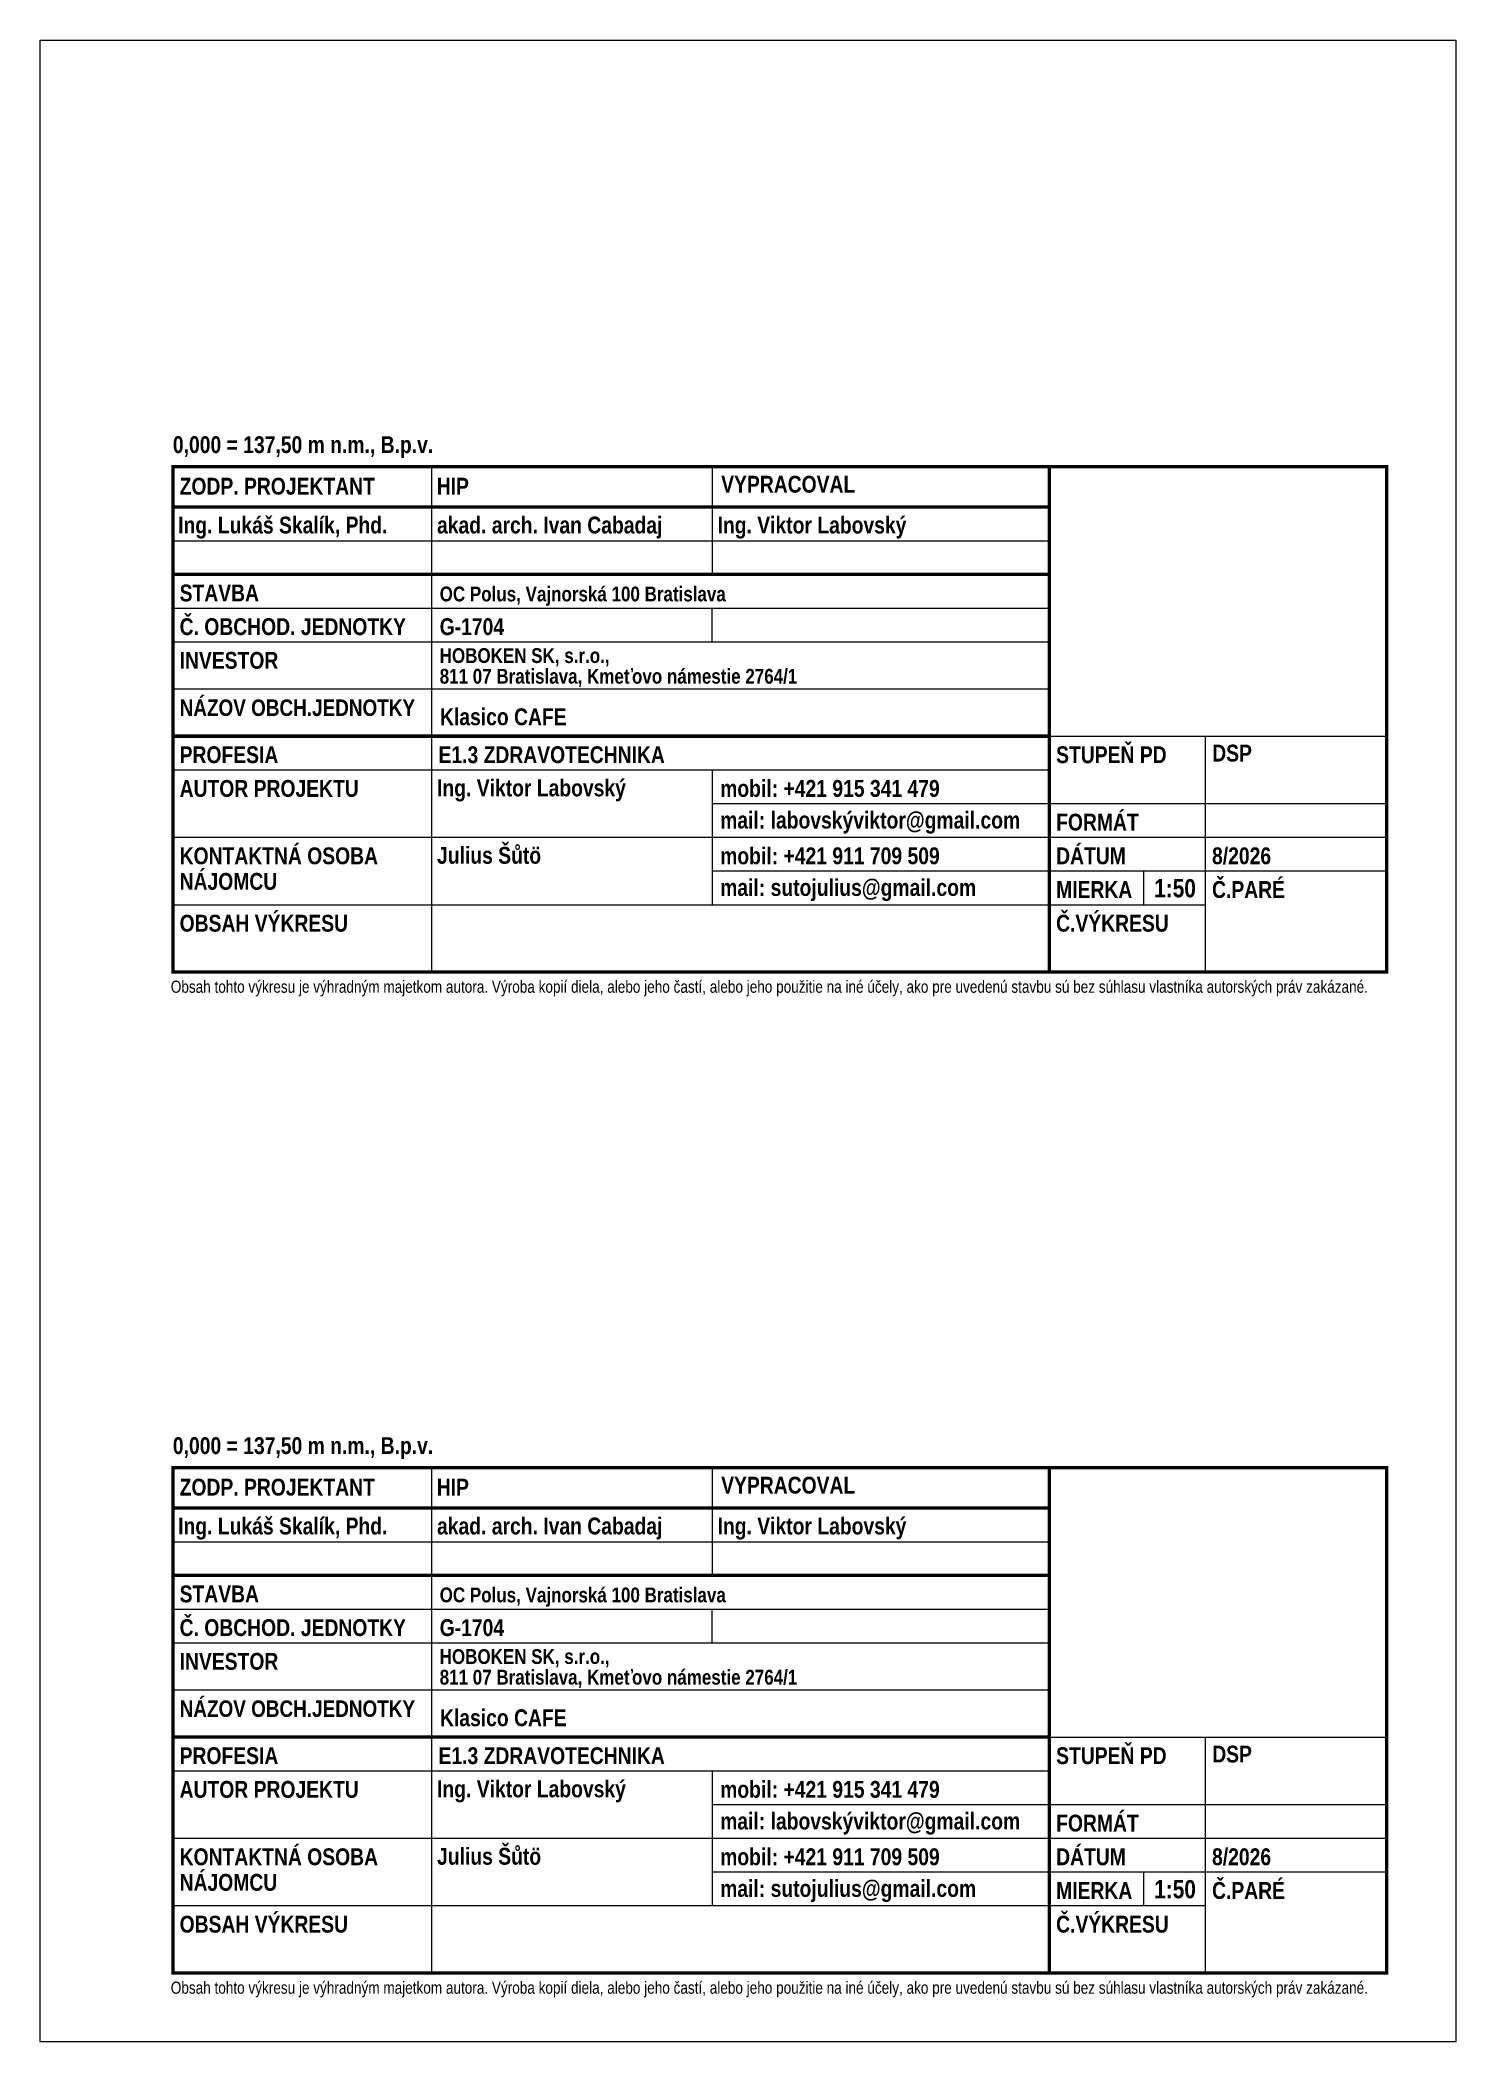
# Model space of a CAD drawing. Header units: millimetres. Extents: x 81329 to 439548, y 1718 to 95447.
# Drawn here: x 429048 to 439548, y 21028 to 35878 of the extents above; entities that cross this region are included whole.
import ezdxf

# ---------------------------------------------------------------- set-up
doc = ezdxf.new("R2010")
doc.units = ezdxf.units.MM
doc.header["$LTSCALE"] = 100
doc.layers.add('E1_ROZPISKA', color=7, linetype='Continuous', lineweight=13)
doc.layers.add('E1_TEXT', color=7, linetype='Continuous', lineweight=15)
doc.styles.add('A-BOLD', font='ARIALNB.TTF')
doc.styles.add('ARIAL ROZP', font='arial.ttf', dxfattribs={"width": 0.8})

msp = doc.modelspace()

# ---------------------------------------------------------------- texts
at = {"layer": 'E1_ROZPISKA', "char_height": 90, "width": 10453.95237, "attachment_point": 1, "rotation": 360, "style": 'ARIAL ROZP'}
for insert in [(430017.204, 28900.595), (430017.204, 21475.595)]:
    msp.add_mtext('\\pxt0.34;Obsah tohto výkresu je výhradným majetkom autora. Výroba kopií diela, alebo jeho častí, alebo jeho použitie na iné účely, ako pre uvedenú stavbu sú bez súhlasu vlastníka autorských práv zakázané.', dxfattribs=dict(at, insert=insert))
at = {"layer": 'E1_TEXT', "style": 'A-BOLD'}
for s, height, p in [('0,000 = 137,50 m n.m., B.p.v. ', 125, (430032.839, 32814.026)), ('ZODP. PROJEKTANT', 125, (430082.839, 32505.83)), ('HIP', 125, (431989.739, 32505.83)), ('VYPRACOVAL', 125, (434098.895, 32520.486)), ('Ing. Lukáš Skalík, Phd. ', 125, (430071.895, 32217.721)), ('akad. arch. Ivan Cabadaj', 125, (431991.718, 32217.721)), ('Ing. Viktor Labovský', 125, (434071.895, 32217.721)), ('STAVBA', 125, (430082.839, 31714.026)), ('OC Polus, Vajnorská 100 Bratislava', 110, (432011.281, 31714.026)), ('Č. OBCHOD. JEDNOTKY', 125, (430082.839, 31464.026)), ('G-1704', 125, (432011.281, 31464.026)), ('INVESTOR', 125, (430082.839, 31214.026)), ('HOBOKEN SK, s.r.o.,', 110, (432011.281, 31256.858)), ('811 07 Bratislava, Kmeťovo námestie 2764/1', 110, (432011.281, 31103.559)), ('NÁZOV OBCH.JEDNOTKY', 122.5, (430082.839, 30864.026)), ('Klasico CAFE', 125, (432013.771, 30795.217)), ('PROFESIA', 125, (430082.839, 30514.026)), ('E1.3 ZDRAVOTECHNIKA', 125, (432002.662, 30514.026)), ('STUPEŇ PD', 125, (436582.839, 30514.026)), ('DSP', 125, (437740.486, 30525.939)), ('AUTOR PROJEKTU', 125, (430082.839, 30264.026)), ('Ing. Viktor Labovský', 125, (431991.718, 30267.721)), ('mobil: +421 915 341 479', 125, (434091.457, 30264.026)), ('mail: labovskýviktor@gmail.com', 125, (434091.457, 30029.026)), ('FORMÁT', 125, (436582.839, 30014.026)), ('KONTAKTNÁ OSOBA', 125, (430082.839, 29764.026)), ('Julius Šůtö', 125, (431991.718, 29767.721)), ('mobil: +421 911 709 509', 125, (434091.457, 29764.026)), ('DÁTUM', 125, (436582.839, 29764.026)), ('8/2026', 125, (437738.961, 29764.026)), ('NÁJOMCU', 125, (430082.839, 29574.55)), ('mail: sutojulius@gmail.com', 125, (434091.457, 29529.026)), ('MIERKA', 125, (436582.839, 29514.026)), ('1:50', 135, (437309.839, 29518.695)), ('Č.PARÉ', 125, (437738.961, 29514.026)), ('OBSAH VÝKRESU', 125, (430082.839, 29264.026)), ('Č.VÝKRESU', 125, (436582.839, 29264.026)), ('0,000 = 137,50 m n.m., B.p.v. ', 125, (430032.839, 25389.026)), ('ZODP. PROJEKTANT', 125, (430082.839, 25080.83)), ('HIP', 125, (431989.739, 25080.83)), ('VYPRACOVAL', 125, (434098.895, 25095.486)), ('Ing. Lukáš Skalík, Phd. ', 125, (430071.895, 24792.721)), ('akad. arch. Ivan Cabadaj', 125, (431991.718, 24792.721)), ('Ing. Viktor Labovský', 125, (434071.895, 24792.721)), ('STAVBA', 125, (430082.839, 24289.026)), ('OC Polus, Vajnorská 100 Bratislava', 110, (432011.281, 24289.026)), ('Č. OBCHOD. JEDNOTKY', 125, (430082.839, 24039.026)), ('G-1704', 125, (432011.281, 24039.026)), ('INVESTOR', 125, (430082.839, 23789.026)), ('HOBOKEN SK, s.r.o.,', 110, (432011.281, 23831.858)), ('811 07 Bratislava, Kmeťovo námestie 2764/1', 110, (432011.281, 23678.559)), ('NÁZOV OBCH.JEDNOTKY', 122.5, (430082.839, 23439.026)), ('Klasico CAFE', 125, (432013.771, 23370.217)), ('PROFESIA', 125, (430082.839, 23089.026)), ('E1.3 ZDRAVOTECHNIKA', 125, (432002.662, 23089.026)), ('STUPEŇ PD', 125, (436582.839, 23089.026)), ('DSP', 125, (437740.486, 23100.939)), ('AUTOR PROJEKTU', 125, (430082.839, 22839.026)), ('Ing. Viktor Labovský', 125, (431991.718, 22842.721)), ('mobil: +421 915 341 479', 125, (434091.457, 22839.026)), ('mail: labovskýviktor@gmail.com', 125, (434091.457, 22604.026)), ('FORMÁT', 125, (436582.839, 22589.026)), ('KONTAKTNÁ OSOBA', 125, (430082.839, 22339.026)), ('Julius Šůtö', 125, (431991.718, 22342.721)), ('mobil: +421 911 709 509', 125, (434091.457, 22339.026)), ('DÁTUM', 125, (436582.839, 22339.026)), ('8/2026', 125, (437738.961, 22339.026)), ('NÁJOMCU', 125, (430082.839, 22149.55)), ('mail: sutojulius@gmail.com', 125, (434091.457, 22104.026)), ('MIERKA', 125, (436582.839, 22089.026)), ('1:50', 135, (437309.839, 22093.695)), ('Č.PARÉ', 125, (437738.961, 22089.026)), ('OBSAH VÝKRESU', 125, (430082.839, 21839.026)), ('Č.VÝKRESU', 125, (436582.839, 21839.026))]:
    msp.add_text(s, height=height, dxfattribs=at).set_placement(p)

# ---------------------------------------------------------------- linework, layer by layer
at = {"lineweight": 5}
msp.add_lwpolyline([(439547.719, 21027.926), (429047.719, 21027.926), (429047.719, 35877.926), (439547.719, 35877.926)], close=True, dxfattribs=at)
at = {"layer": 'E1_ROZPISKA'}
for p, q in [((431952.662, 28964.026), (431952.662, 32714.026)), ((434032.839, 32714.026), (434032.839, 31914.026)), ((430032.839, 32164.026), (436532.839, 32164.026)), ((430032.839, 31914.026), (436532.839, 31914.026)), ((430032.839, 31664.026), (436532.839, 31664.026)), ((434032.839, 31414.026), (434032.839, 31664.026)), ((430032.839, 30714.026), (436532.839, 30714.026)), ((436532.839, 30714.026), (439032.839, 30714.026)), ((437688.961, 30714.026), (437688.961, 28964.026)), ((434032.839, 30464.026), (434032.839, 29464.026)), ((436532.839, 30214.026), (439032.839, 30214.026)), ((436532.839, 29964.026), (439032.839, 29964.026)), ((436532.839, 29714.026), (439032.839, 29714.026)), ((437231.545, 29714.026), (437231.545, 29464.026)), ((436532.839, 29464.026), (437688.961, 29464.026)), ((431952.662, 21539.026), (431952.662, 25289.026)), ((434032.839, 25289.026), (434032.839, 24489.026)), ((430032.839, 24739.026), (436532.839, 24739.026)), ((430032.839, 24489.026), (436532.839, 24489.026)), ((430032.839, 24239.026), (436532.839, 24239.026)), ((434032.839, 23989.026), (434032.839, 24239.026)), ((430032.839, 23289.026), (436532.839, 23289.026)), ((436532.839, 23289.026), (439032.839, 23289.026)), ((437688.961, 23289.026), (437688.961, 21539.026)), ((434032.839, 23039.026), (434032.839, 22039.026)), ((436532.839, 22789.026), (439032.839, 22789.026)), ((436532.839, 22539.026), (439032.839, 22539.026)), ((436532.839, 22289.026), (439032.839, 22289.026)), ((437231.545, 22289.026), (437231.545, 22039.026)), ((436532.839, 22039.026), (437688.961, 22039.026))]:
    msp.add_line(p, q, dxfattribs=at)
at = {"layer": 'E1_ROZPISKA', "const_width": 25}
for points in [[(430032.839, 32714.026), (439032.839, 32714.026), (439032.839, 28964.026), (430032.839, 28964.026)], [(430032.839, 32714.026), (439032.839, 32714.026), (439032.839, 28964.026), (430032.839, 28964.026)], [(430032.839, 25289.026), (439032.839, 25289.026), (439032.839, 21539.026), (430032.839, 21539.026)]]:
    msp.add_lwpolyline(points, close=True, dxfattribs=at)
for points in [[(436532.839, 32714.026), (436532.839, 28964.026)], [(430032.839, 32414.026), (436532.839, 32414.026)], [(430032.839, 31914.026), (436532.839, 31914.026)], [(430032.839, 30714.026), (436532.839, 30714.026)], [(436532.839, 25289.026), (436532.839, 21539.026)], [(430032.839, 24989.026), (436532.839, 24989.026)], [(430032.839, 24489.026), (436532.839, 24489.026)], [(430032.839, 23289.026), (436532.839, 23289.026)]]:
    msp.add_lwpolyline(points, dxfattribs=at)
at = {"layer": 'E1_ROZPISKA'}
for points in [[(430032.839, 31414.026), (436532.839, 31414.026)], [(430032.839, 31064.026), (436532.839, 31064.026)], [(430032.839, 30464.026), (436532.839, 30464.026)], [(434032.839, 30214.026), (436532.839, 30214.026)], [(430032.839, 29964.026), (436532.839, 29964.026)], [(434032.839, 29714.026), (436532.839, 29714.026)], [(430032.839, 29464.026), (436532.839, 29464.026)], [(430032.839, 28964.026), (436532.839, 28964.026)], [(430032.839, 23989.026), (436532.839, 23989.026)], [(430032.839, 23639.026), (436532.839, 23639.026)], [(430032.839, 23039.026), (436532.839, 23039.026)], [(434032.839, 22789.026), (436532.839, 22789.026)], [(430032.839, 22539.026), (436532.839, 22539.026)], [(434032.839, 22289.026), (436532.839, 22289.026)], [(430032.839, 22039.026), (436532.839, 22039.026)], [(430032.839, 21539.026), (436532.839, 21539.026)]]:
    msp.add_lwpolyline(points, dxfattribs=at)
at = {"layer": 'E1_TEXT'}
for p, q in [((437688.961, 29464.026), (437688.961, 28964.026)), ((437688.961, 22039.026), (437688.961, 21539.026))]:
    msp.add_line(p, q, dxfattribs=at)

msp.set_redraw_order([(e.dxf.handle, doc.entitydb.next_handle()) for e in msp.query("TEXT MTEXT ATTDEF DIMENSION ARC_DIMENSION")])  # texts and dimensions are drawn at this point

doc.saveas('drawing.dxf')
